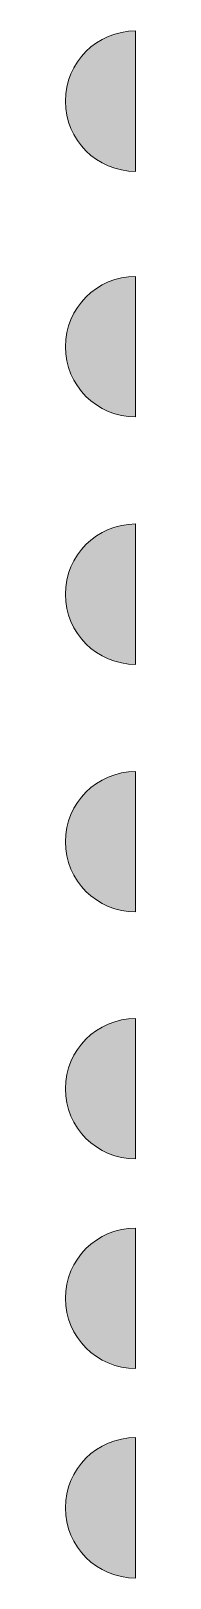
# Model space of a CAD drawing. Extents: x -4 to 110, y -68 to 4.
# Drawn here: x -1.25 to 0, y -45.02 to -17.52 of the extents above; entities that cross this region are included whole.
import ezdxf

# ---------------------------------------------------------------- set-up
doc = ezdxf.new("R2010")
doc.units = 0
doc.header["$MEASUREMENT"] = 0
doc.layers.add('레이어 1', color=7, linetype='Continuous', lineweight=0)

msp = doc.modelspace()

# ---------------------------------------------------------------- hatches: boundary and pattern name
at = {"layer": '레이어 1', "true_color": 0xfbe6ef, "transparency": 33554687}
h = msp.add_hatch(color=7, dxfattribs=at)
h.dxf.hatch_style = 2
edge = h.paths.add_edge_path()
edge.add_spline(control_points=[(-1.248, -18.772), (-1.248, -19.462), (-0.689, -20.02), (0, -20.02), (0, -20.02), (0, -17.524), (0, -17.524), (-0.689, -17.524), (-1.248, -18.083), (-1.248, -18.772)], knot_values=[0, 0, 0, 0, 1, 1, 1, 2, 2, 2, 3, 3, 3, 3], degree=3, periodic=0)
h = msp.add_hatch(color=7, dxfattribs=at)
h.dxf.hatch_style = 2
edge = h.paths.add_edge_path()
edge.add_spline(control_points=[(-1.248, -23.136), (-1.248, -23.825), (-0.689, -24.384), (0, -24.384), (0, -24.384), (0, -21.888), (0, -21.888), (-0.689, -21.888), (-1.248, -22.447), (-1.248, -23.136)], knot_values=[0, 0, 0, 0, 1, 1, 1, 2, 2, 2, 3, 3, 3, 3], degree=3, periodic=0)
h = msp.add_hatch(color=7, dxfattribs=at)
h.dxf.hatch_style = 2
edge = h.paths.add_edge_path()
edge.add_spline(control_points=[(-1.248, -27.535), (-1.248, -28.225), (-0.689, -28.783), (0, -28.783), (0, -28.783), (0, -26.287), (0, -26.287), (-0.689, -26.287), (-1.248, -26.846), (-1.248, -27.535)], knot_values=[0, 0, 0, 0, 1, 1, 1, 2, 2, 2, 3, 3, 3, 3], degree=3, periodic=0)
h = msp.add_hatch(color=7, dxfattribs=at)
h.dxf.hatch_style = 2
edge = h.paths.add_edge_path()
edge.add_spline(control_points=[(-1.248, -31.935), (-1.248, -32.624), (-0.689, -33.183), (0, -33.183), (0, -33.183), (0, -30.687), (0, -30.687), (-0.689, -30.687), (-1.248, -31.245), (-1.248, -31.935)], knot_values=[0, 0, 0, 0, 1, 1, 1, 2, 2, 2, 3, 3, 3, 3], degree=3, periodic=0)
h = msp.add_hatch(color=7, dxfattribs=at)
h.dxf.hatch_style = 2
edge = h.paths.add_edge_path()
edge.add_spline(control_points=[(-1.248, -36.325), (-1.248, -37.014), (-0.689, -37.573), (0, -37.573), (0, -37.573), (0, -35.077), (0, -35.077), (-0.689, -35.077), (-1.248, -35.635), (-1.248, -36.325)], knot_values=[0, 0, 0, 0, 1, 1, 1, 2, 2, 2, 3, 3, 3, 3], degree=3, periodic=0)
h = msp.add_hatch(color=7, dxfattribs=at)
h.dxf.hatch_style = 2
edge = h.paths.add_edge_path()
edge.add_spline(control_points=[(-1.248, -40.049), (-1.248, -40.738), (-0.689, -41.297), (0, -41.297), (0, -41.297), (0, -38.801), (0, -38.801), (-0.689, -38.801), (-1.248, -39.36), (-1.248, -40.049)], knot_values=[0, 0, 0, 0, 1, 1, 1, 2, 2, 2, 3, 3, 3, 3], degree=3, periodic=0)
h = msp.add_hatch(color=7, dxfattribs=at)
h.dxf.hatch_style = 2
edge = h.paths.add_edge_path()
edge.add_spline(control_points=[(-1.248, -43.773), (-1.248, -44.462), (-0.689, -45.021), (0, -45.021), (0, -45.021), (0, -42.525), (0, -42.525), (-0.689, -42.525), (-1.248, -43.084), (-1.248, -43.773)], knot_values=[0, 0, 0, 0, 1, 1, 1, 2, 2, 2, 3, 3, 3, 3], degree=3, periodic=0)

# ---------------------------------------------------------------- linework, layer by layer
at = {"layer": '레이어 1', "color": 250, "lineweight": 9, "true_color": 0x231815}
for points in [[(-1.248, -18.772), (-1.248, -19.462), (-0.689, -20.02), (0, -20.02), (0, -20.02), (0, -17.524), (0, -17.524), (-0.689, -17.524), (-1.248, -18.083), (-1.248, -18.772)], [(-1.248, -23.136), (-1.248, -23.825), (-0.689, -24.384), (0, -24.384), (0, -24.384), (0, -21.888), (0, -21.888), (-0.689, -21.888), (-1.248, -22.447), (-1.248, -23.136)], [(-1.248, -27.535), (-1.248, -28.225), (-0.689, -28.783), (0, -28.783), (0, -28.783), (0, -26.287), (0, -26.287), (-0.689, -26.287), (-1.248, -26.846), (-1.248, -27.535)], [(-1.248, -31.935), (-1.248, -32.624), (-0.689, -33.183), (0, -33.183), (0, -33.183), (0, -30.687), (0, -30.687), (-0.689, -30.687), (-1.248, -31.245), (-1.248, -31.935)], [(-1.248, -36.325), (-1.248, -37.014), (-0.689, -37.573), (0, -37.573), (0, -37.573), (0, -35.077), (0, -35.077), (-0.689, -35.077), (-1.248, -35.635), (-1.248, -36.325)], [(-1.248, -40.049), (-1.248, -40.738), (-0.689, -41.297), (0, -41.297), (0, -41.297), (0, -38.801), (0, -38.801), (-0.689, -38.801), (-1.248, -39.36), (-1.248, -40.049)], [(-1.248, -43.773), (-1.248, -44.462), (-0.689, -45.021), (0, -45.021), (0, -45.021), (0, -42.525), (0, -42.525), (-0.689, -42.525), (-1.248, -43.084), (-1.248, -43.773)]]:
    msp.add_open_spline(points, degree=3, knots=[0, 0, 0, 0, 1, 1, 1, 2, 2, 2, 3, 3, 3, 3], dxfattribs=at)

doc.saveas('drawing.dxf')
